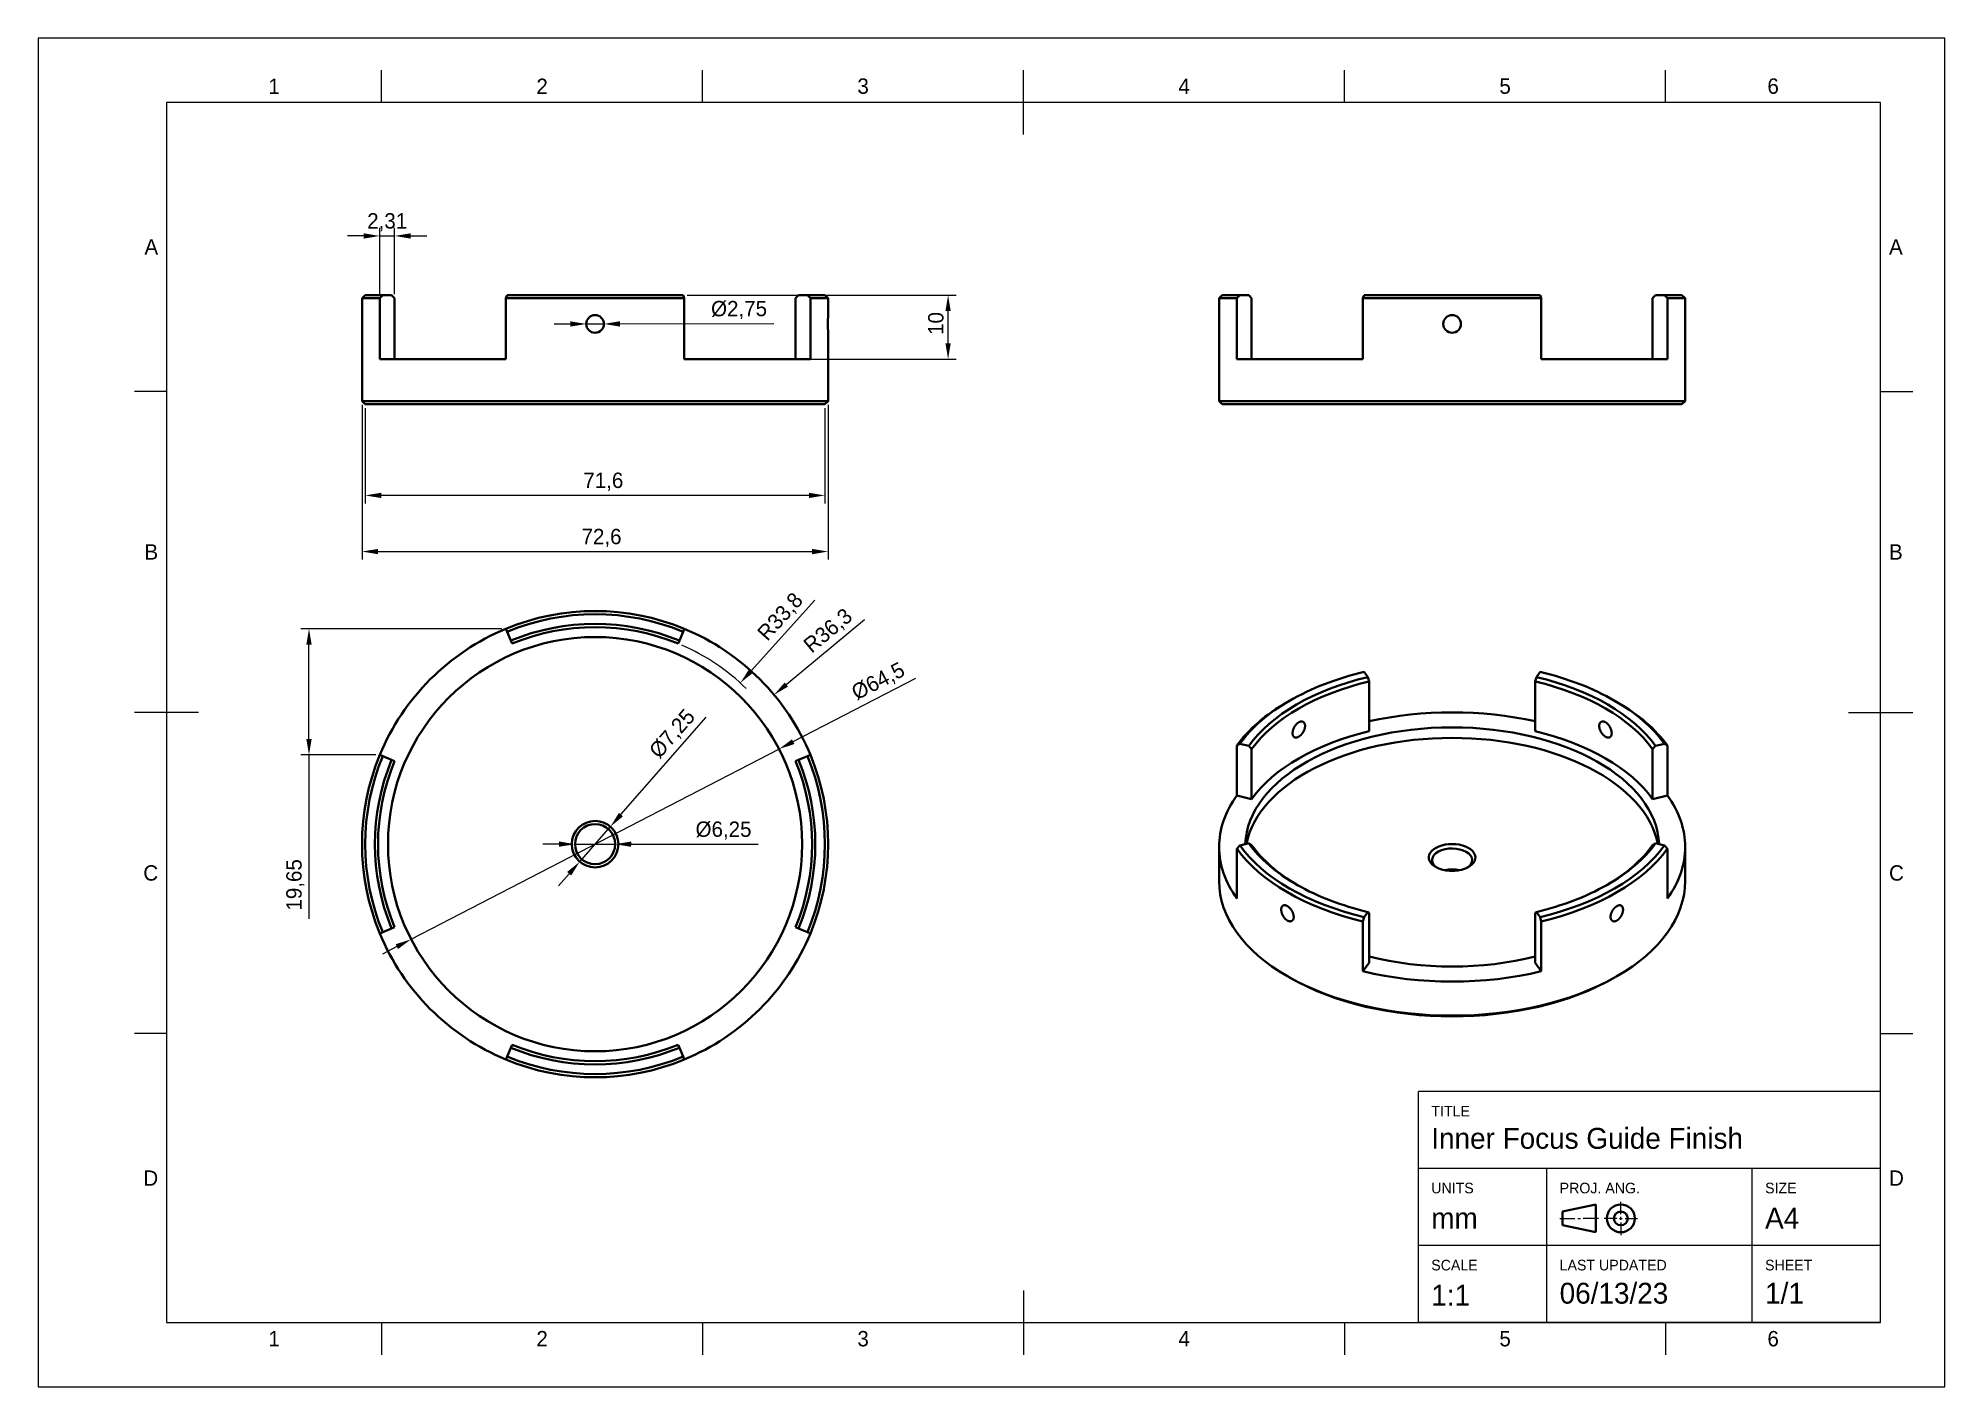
# Paper-space layout 'Sheet' of a CAD drawing. Header units: millimetres. Extents: x 0 to 297, y 0 to 210.
# The model-space entities are those that its viewports show. They can reach past a viewport. Long polylines and large blocks are cut down to what shows.
import ezdxf

# ---------------------------------------------------------------- set-up
doc = ezdxf.new("R2010")
doc.units = ezdxf.units.MM
for name, color, linetype in [('Annotations', 7, 'Continuous'), ('Border', 7, 'Continuous'), ('Geometries', 7, 'Continuous')]:
    doc.layers.add(name, color=color, linetype=linetype)
doc.styles.add('Shapr0', font='txt', dxfattribs={"height": 2.3925})
doc.styles.add('Shapr1', font='txt', dxfattribs={"height": 2.3925})
doc.styles.add('Shapr2', font='txt', dxfattribs={"height": 2.3925})
doc.styles.add('Shapr4', font='txt', dxfattribs={"height": 2.3925})
doc.dimstyles.new('ISO-25', dxfattribs={"dimtxt": 2.5, "dimasz": 2.5, "dimexe": 1.25, "dimexo": 0.625, "dimtad": 1, "dimtxsty": 'Standard', "dimcen": 2.5, "dimadec": 0, "dimazin": 0, "dimtfac": 1, "dimtmove": 0, "dimatfit": 3, "dimfxl": 1, "dimarcsym": 0})

psp = doc.layouts.new('Sheet')

msp = doc.modelspace()

# ---------------------------------------------------------------- texts
at = {"layer": 'Border', "linetype": 'Continuous', "lineweight": 15, "char_height": 2.393, "width": 2.3925, "style": 'Shapr0'}
for s, insert, attachment_point in [('1', (36.75, 201.304), 8), ('2', (78.5, 201.304), 8), ('3', (128.5, 201.304), 8), ('4', (178.5, 201.304), 8), ('5', (228.5, 201.304), 8), ('6', (270.25, 201.304), 8), ('A', (18.696, 177.5), 6), ('A', (288.304, 177.5), 4), ('B', (18.696, 130), 6), ('B', (288.304, 130), 4), ('C', (18.696, 80), 6), ('C', (288.304, 80), 4), ('D', (18.696, 32.5), 6), ('D', (288.304, 32.5), 4), ('1', (36.75, 8.696), 2), ('2', (78.5, 8.696), 2), ('3', (128.5, 8.696), 2), ('4', (178.5, 8.696), 2), ('5', (228.5, 8.696), 2), ('6', (270.25, 8.696), 2)]:
    msp.add_mtext(s, dxfattribs=dict(at, insert=insert, attachment_point=attachment_point))
at = {"layer": 'Border', "linetype": 'Continuous', "lineweight": 15, "attachment_point": 1, "style": 'Shapr1'}
for s, insert, char_height in [('TITLE', (217, 43.75), 1.65), ('Inner Focus Guide Finish', (217, 40.32), 3.25), ('UNITS', (217, 31.783), 1.65), ('PROJ. ANG.', (237, 31.783), 1.65), ('SIZE', (269, 31.783), 1.65), ('mm', (217, 27.9), 3.25), ('A4', (269, 27.9), 3.25), ('SCALE', (217, 19.783), 1.65), ('LAST UPDATED', (237, 19.783), 1.65), ('SHEET', (269, 19.783), 1.65), ('1:1', (217, 15.9), 3.25), ('06/13/23', (237, 16.204), 3.25), ('1/1', (269, 16.204), 3.25)]:
    msp.add_mtext(s, dxfattribs=dict(at, insert=insert, char_height=char_height))

# ---------------------------------------------------------------- blocks, each defined once
blk = doc.blocks.new('*D2')
at = {"layer": 'Annotations', "color": 0, "linetype": 'Continuous', "lineweight": 15}
for p, q in [((90.78, 89.11), (104.06, 104.28)), ((84.36, 81.77), (89.14, 87.23)), ((82.72, 79.89), (81.07, 78.01))]:
    blk.add_line(p, q, dxfattribs=at)
at = {"layer": 'Annotations', "color": 0}
for points in [[(90.47, 89.38), (91.1, 88.83), (89.14, 87.23)], [(83.03, 79.62), (82.4, 80.17), (84.36, 81.77)]]:
    blk.add_solid(points, dxfattribs=at)
at = {"layer": 'Defpoints', "color": 0}
for p in [(89.14, 87.23), (84.36, 81.77)]:
    blk.add_point(p, dxfattribs=at)
at = {"layer": 'Annotations', "color": 0, "lineweight": 15, "insert": (98.89, 101.59), "char_height": 2.3925, "attachment_point": 5, "rotation": 48.8048, "style": 'Shapr4'}
blk.add_mtext('\\A1;%%c7,25', dxfattribs=at)
blk = doc.blocks.new('*D3')
at = {"layer": 'Annotations', "color": 0, "linetype": 'Continuous', "lineweight": 15}
for p, q in [((81.13, 84.5), (78.63, 84.51)), ((83.63, 84.5), (89.87, 84.5)), ((92.37, 84.5), (112.18, 84.48))]:
    blk.add_line(p, q, dxfattribs=at)
at = {"layer": 'Annotations', "color": 0}
for points in [[(81.12, 84.09), (81.13, 84.92), (83.63, 84.5)], [(92.38, 84.91), (92.37, 84.08), (89.87, 84.5)]]:
    blk.add_solid(points, dxfattribs=at)
at = {"layer": 'Defpoints', "color": 0}
for p in [(83.63, 84.5), (89.87, 84.5)]:
    blk.add_point(p, dxfattribs=at)
at = {"layer": 'Annotations', "color": 0, "lineweight": 15, "insert": (106.76, 86.61), "char_height": 2.3925, "attachment_point": 5, "rotation": 359.9583, "style": 'Shapr4'}
blk.add_mtext('\\A1;%%c6,25', dxfattribs=at)
blk = doc.blocks.new('*D4')
at = {"layer": 'Annotations', "color": 0, "linetype": 'Continuous', "lineweight": 15}
for p, q in [((117.62, 100.46), (136.72, 110.34)), ((58.1, 69.69), (115.4, 99.31)), ((55.88, 68.54), (53.66, 67.39))]:
    blk.add_line(p, q, dxfattribs=at)
at = {"layer": 'Annotations', "color": 0}
for points in [[(117.43, 100.83), (117.81, 100.09), (115.4, 99.31)], [(56.07, 68.17), (55.69, 68.91), (58.1, 69.69)]]:
    blk.add_solid(points, dxfattribs=at)
at = {"layer": 'Defpoints', "color": 0}
for p in [(115.4, 99.31), (58.1, 69.69)]:
    blk.add_point(p, dxfattribs=at)
at = {"layer": 'Annotations', "color": 0, "lineweight": 15, "insert": (130.92, 109.74), "char_height": 2.3925, "attachment_point": 5, "rotation": 27.3463, "style": 'Shapr4'}
blk.add_mtext('\\A1;%%c64,5', dxfattribs=at)
blk = doc.blocks.new('*D5')
at = {"layer": 'Annotations', "color": 0, "linetype": 'Continuous', "lineweight": 15}
for p, q in [((50.45, 152.88), (50.45, 128.81)), ((123.05, 152.88), (123.05, 128.81)), ((52.95, 130.06), (120.55, 130.06))]:
    blk.add_line(p, q, dxfattribs=at)
at = {"layer": 'Annotations', "color": 0}
for points in [[(52.95, 130.47), (52.95, 129.64), (50.45, 130.06)], [(120.55, 129.64), (120.55, 130.47), (123.05, 130.06)]]:
    blk.add_solid(points, dxfattribs=at)
at = {"layer": 'Defpoints', "color": 0}
for p in [(50.45, 153.5), (123.05, 153.5), (123.05, 130.06)]:
    blk.add_point(p, dxfattribs=at)
at = {"layer": 'Annotations', "color": 0, "lineweight": 15, "insert": (87.76, 132.18), "char_height": 2.393, "attachment_point": 5, "style": 'Shapr2'}
blk.add_mtext('\\A1;72,6', dxfattribs=at)
blk = doc.blocks.new('*D6')
at = {"layer": 'Annotations', "color": 0, "linetype": 'Continuous', "lineweight": 15}
for p, q in [((50.95, 152.38), (50.95, 137.55)), ((122.55, 152.38), (122.55, 137.55)), ((120.05, 138.8), (53.45, 138.8))]:
    blk.add_line(p, q, dxfattribs=at)
at = {"layer": 'Annotations', "color": 0}
for points in [[(53.45, 139.22), (53.45, 138.39), (50.95, 138.8)], [(120.05, 138.39), (120.05, 139.22), (122.55, 138.8)]]:
    blk.add_solid(points, dxfattribs=at)
at = {"layer": 'Defpoints', "color": 0}
for p in [(50.95, 153), (122.55, 153), (50.95, 138.8)]:
    blk.add_point(p, dxfattribs=at)
at = {"layer": 'Annotations', "color": 0, "lineweight": 15, "insert": (88.04, 140.93), "char_height": 2.393, "attachment_point": 5, "style": 'Shapr2'}
blk.add_mtext('\\A1;71,6', dxfattribs=at)
blk = doc.blocks.new('*D7')
at = {"layer": 'Annotations', "color": 0, "linetype": 'Continuous', "lineweight": 15}
for p, q in [((101.08, 170), (142.99, 170)), ((141.74, 162.5), (141.74, 167.5)), ((101.27, 160), (142.99, 160))]:
    blk.add_line(p, q, dxfattribs=at)
at = {"layer": 'Annotations', "color": 0}
for points in [[(142.15, 167.5), (141.32, 167.5), (141.74, 170)], [(141.32, 162.5), (142.15, 162.5), (141.74, 160)]]:
    blk.add_solid(points, dxfattribs=at)
at = {"layer": 'Defpoints', "color": 0}
for p in [(100.45, 170), (141.74, 170), (100.64, 160)]:
    blk.add_point(p, dxfattribs=at)
at = {"layer": 'Annotations', "color": 0, "lineweight": 15, "insert": (139.84, 165.57), "char_height": 2.393, "attachment_point": 5, "rotation": 90, "style": 'Shapr2'}
blk.add_mtext('\\A1;10', dxfattribs=at)
blk = doc.blocks.new('*D8')
at = {"layer": 'Annotations', "color": 0, "linetype": 'Continuous', "lineweight": 15}
for p, q in [((82.88, 165.49), (80.38, 165.49)), ((85.38, 165.5), (88.12, 165.5)), ((90.62, 165.51), (114.62, 165.56))]:
    blk.add_line(p, q, dxfattribs=at)
at = {"layer": 'Annotations', "color": 0}
for points in [[(82.88, 165.08), (82.87, 165.91), (85.38, 165.5)], [(90.62, 165.92), (90.63, 165.09), (88.12, 165.5)]]:
    blk.add_solid(points, dxfattribs=at)
at = {"layer": 'Defpoints', "color": 0}
for p in [(85.38, 165.5), (88.12, 165.5)]:
    blk.add_point(p, dxfattribs=at)
at = {"layer": 'Annotations', "color": 0, "lineweight": 15, "insert": (109.18, 167.67), "char_height": 2.3925, "attachment_point": 5, "rotation": 0.119, "style": 'Shapr2'}
blk.add_mtext('\\A1;%%c2,75', dxfattribs=at)
blk = doc.blocks.new('*D9')
at = {"layer": 'Annotations', "color": 0, "linetype": 'Continuous', "lineweight": 15}
for p, q in [((50.71, 179.2), (48.21, 179.2)), ((53.21, 170.12), (53.21, 180.45)), ((53.21, 179.2), (55.52, 179.2)), ((55.52, 170.12), (55.52, 180.45)), ((58.02, 179.2), (60.52, 179.2))]:
    blk.add_line(p, q, dxfattribs=at)
at = {"layer": 'Annotations', "color": 0}
for points in [[(50.71, 178.79), (50.71, 179.62), (53.21, 179.2)], [(58.02, 179.62), (58.02, 178.79), (55.52, 179.2)]]:
    blk.add_solid(points, dxfattribs=at)
at = {"layer": 'Defpoints', "color": 0}
for p in [(55.52, 179.2), (53.21, 169.5), (55.52, 169.5)]:
    blk.add_point(p, dxfattribs=at)
at = {"layer": 'Annotations', "color": 0, "lineweight": 15, "insert": (54.37, 181.33), "char_height": 2.393, "attachment_point": 5, "style": 'Shapr2'}
blk.add_mtext('\\A1;2,31', dxfattribs=at)
blk = doc.blocks.new('*D10')
at = {"layer": 'Annotations', "color": 0, "linetype": 'Continuous', "lineweight": 15}
blk.add_line((111.05, 111.47), (120.97, 122.48), dxfattribs=at)
at = {"layer": 'Annotations', "color": 0, "lineweight": 15}
blk.add_arc((86.75, 84.5), 33.8, 45.8582, 66.4405, dxfattribs=at)
at = {"layer": 'Annotations', "color": 0}
blk.add_solid([(110.74, 111.75), (111.36, 111.19), (109.38, 109.61)], dxfattribs=at)
at = {"layer": 'Defpoints', "color": 0}
for p in [(109.38, 109.61), (86.75, 84.5)]:
    blk.add_point(p, dxfattribs=at)
at = {"layer": 'Annotations', "color": 0, "lineweight": 15, "insert": (115.72, 119.82), "char_height": 2.393, "attachment_point": 5, "rotation": 47.9772, "style": 'Shapr4'}
blk.add_mtext('\\A1;R33,8', dxfattribs=at)
blk = doc.blocks.new('*D11')
at = {"layer": 'Annotations', "color": 0, "linetype": 'Continuous', "lineweight": 15}
blk.add_line((116.54, 109.35), (128.71, 119.5), dxfattribs=at)
at = {"layer": 'Annotations', "color": 0}
blk.add_solid([(116.28, 109.67), (116.81, 109.03), (114.62, 107.75)], dxfattribs=at)
at = {"layer": 'Defpoints', "color": 0}
for p in [(114.62, 107.75), (86.75, 84.5)]:
    blk.add_point(p, dxfattribs=at)
at = {"layer": 'Annotations', "color": 0, "lineweight": 15, "insert": (123.14, 117.62), "char_height": 2.393, "attachment_point": 5, "rotation": 39.8346, "style": 'Shapr4'}
blk.add_mtext('\\A1;R36,3', dxfattribs=at)
blk = doc.blocks.new('*D12')
at = {"layer": 'Annotations', "color": 0, "linetype": 'Continuous', "lineweight": 15}
for p, q in [((72.23, 118.04), (40.94, 118.04)), ((42.19, 100.89), (42.19, 115.54)), ((52.59, 98.39), (40.94, 98.39)), ((42.19, 98.39), (42.19, 72.85))]:
    blk.add_line(p, q, dxfattribs=at)
at = {"layer": 'Annotations', "color": 0}
for points in [[(42.61, 115.54), (41.77, 115.54), (42.19, 118.04)], [(41.77, 100.89), (42.61, 100.89), (42.19, 98.39)]]:
    blk.add_solid(points, dxfattribs=at)
at = {"layer": 'Defpoints', "color": 0}
for p in [(42.19, 118.04), (72.86, 118.04), (53.21, 98.39)]:
    blk.add_point(p, dxfattribs=at)
at = {"layer": 'Annotations', "color": 0, "lineweight": 15, "insert": (40.07, 78.16), "char_height": 2.393, "attachment_point": 5, "rotation": 90, "style": 'Shapr4'}
blk.add_mtext('\\A1;19,65', dxfattribs=at)
blk = doc.blocks.new('*U13')
at = {"layer": 'Border', "linetype": 'Continuous', "lineweight": 15}
for p, q in [((287, 46), (215, 46)), ((215, 10), (215, 46)), ((287, 10), (287, 46)), ((287, 34), (215, 34)), ((235, 10), (235, 34)), ((267, 10), (267, 34)), ((246.53, 26.88), (246.53, 28.83)), ((237, 26.23), (239.38, 26.23)), ((239.82, 26.23), (240.25, 26.23)), ((243.07, 26.23), (240.68, 26.23)), ((245.88, 26.23), (243.93, 26.23)), ((246.32, 26.23), (246.75, 26.23)), ((246.53, 26.02), (246.53, 26.45)), ((246.53, 25.58), (246.53, 23.63)), ((247.18, 26.23), (249.13, 26.23)), ((287, 22), (215, 22)), ((287, 10), (215, 10))]:
    blk.add_line(p, q, dxfattribs=at)
at = {"layer": 'Border', "linetype": 'Continuous', "lineweight": 40}
for p, q in [((237.43, 27.32), (242.63, 28.4)), ((237.43, 27.32), (237.43, 25.15)), ((242.63, 28.4), (242.63, 24.07)), ((237.43, 25.15), (242.63, 24.07))]:
    blk.add_line(p, q, dxfattribs=at)
for radius in [2.17, 1.08]:
    blk.add_circle((246.53, 26.23), radius, dxfattribs=at)

# ---------------------------------------------------------------- dimensions: what is measured, and where the dimension line sits
at = {"layer": 'Annotations', "linetype": 'Continuous', "lineweight": 15}
for base, p1, p2, angle, override, picture, middle in [((55.523, 179.205), (53.213, 169.5), (55.523, 169.5), 180, {"dimscale": 1, "dimgap": 0.7, "dimdec": 2, "dimlfac": 1, "dimrnd": 0.01, "dimzin": 8, "dimdsep": 44, "dimtxsty": 'Shapr2', "dimse1": 0, "dimse2": 0, "dimadec": 2, "dimtol": 0, "dimlim": 0, "dimtp": 0, "dimtm": 0, "dimtfac": 0.6, "dimtdec": 8, "dimfrac": 2, "dimtolj": 1, "dimlwd": 15, "dimlwe": 15}, '*D9', (54.368, 179.205)), ((141.737, 170), (100.641, 160), (100.45, 170), 90, {"dimscale": 1, "dimgap": 0.7, "dimdec": 2, "dimlfac": 1, "dimrnd": 0.01, "dimzin": 8, "dimdsep": 44, "dimtxsty": 'Shapr2', "dimse1": 0, "dimse2": 0, "dimadec": 2, "dimtol": 0, "dimlim": 0, "dimtp": 0, "dimtm": 0, "dimtfac": 0.6, "dimtdec": 8, "dimfrac": 2, "dimtolj": 1, "dimlwd": 15, "dimlwe": 15}, '*D7', (141.737, 165.574)), ((42.191, 118.037), (53.213, 98.391), (72.859, 118.037), 90, {"dimscale": 1, "dimgap": 0.7, "dimdec": 2, "dimlfac": 1, "dimrnd": 0.01, "dimzin": 8, "dimdsep": 44, "dimtxsty": 'Shapr4', "dimse1": 0, "dimse2": 0, "dimadec": 2, "dimtol": 0, "dimlim": 0, "dimtp": 0, "dimtm": 0, "dimtfac": 0.6, "dimtdec": 8, "dimfrac": 2, "dimtolj": 1, "dimlwd": 15, "dimlwe": 15}, '*D12', (42.191, 78.16))]:
    dim = msp.add_linear_dim(base=base, p1=p1, p2=p2, angle=angle, dimstyle='ISO-25', override=override, dxfattribs=at)
    dim.commit()
    dim.dimension.update_dxf_attribs({"geometry": picture, "text_midpoint": middle, "dimtype": 160})
for p1, p2, override, picture, middle in [((85.375, 165.497), (88.125, 165.503), {"dimscale": 1, "dimgap": 0.7, "dimdec": 2, "dimlfac": 1, "dimrnd": 0.01, "dimzin": 8, "dimdsep": 44, "dimtxsty": 'Shapr2', "dimcen": 2.5, "dimadec": 2, "dimtol": 0, "dimlim": 0, "dimtp": 0, "dimtm": 0, "dimtfac": 0.6, "dimtdec": 8, "dimtofl": 1, "dimfrac": 2, "dimtolj": 1, "dimlwd": 15, "dimlwe": 15}, '*D8', (109.187, 165.547)), ((58.104, 69.685), (115.396, 99.315), {"dimscale": 1, "dimgap": 0.7, "dimdec": 2, "dimlfac": 1, "dimrnd": 0.01, "dimzin": 8, "dimdsep": 44, "dimtxsty": 'Shapr4', "dimcen": 2.5, "dimadec": 2, "dimtol": 0, "dimlim": 0, "dimtp": 0, "dimtm": 0, "dimtfac": 0.6, "dimtdec": 8, "dimtofl": 1, "dimfrac": 2, "dimtolj": 1, "dimlwd": 15, "dimlwe": 15}, '*D4', (131.899, 107.849)), ((84.362, 81.772), (89.138, 87.228), {"dimscale": 1, "dimgap": 0.7, "dimdec": 2, "dimlfac": 1, "dimrnd": 0.01, "dimzin": 8, "dimdsep": 44, "dimtxsty": 'Shapr4', "dimcen": 2.5, "dimadec": 2, "dimtol": 0, "dimlim": 0, "dimtp": 0, "dimtm": 0, "dimtfac": 0.6, "dimtdec": 8, "dimtofl": 1, "dimfrac": 2, "dimtolj": 1, "dimlwd": 15, "dimlwe": 15}, '*D2', (100.485, 100.192)), ((83.625, 84.502), (89.875, 84.498), {"dimscale": 1, "dimgap": 0.7, "dimdec": 2, "dimlfac": 1, "dimrnd": 0.01, "dimzin": 8, "dimdsep": 44, "dimtxsty": 'Shapr4', "dimcen": 2.5, "dimadec": 2, "dimtol": 0, "dimlim": 0, "dimtp": 0, "dimtm": 0, "dimtfac": 0.6, "dimtdec": 8, "dimtofl": 1, "dimfrac": 2, "dimtolj": 1, "dimlwd": 15, "dimlwe": 15}, '*D3', (106.756, 84.485))]:
    dim = msp.add_diameter_dim_2p(p1=p1, p2=p2, dimstyle='ISO-25', override=override, dxfattribs=at)
    dim.commit()
    dim.dimension.update_dxf_attribs({"geometry": picture, "text_midpoint": middle, "dimtype": 163})
for base, p1, p2, picture, middle in [((123.05, 130.055), (50.45, 153.5), (123.05, 153.5), '*D5', (87.756, 130.055)), ((50.95, 138.804), (122.55, 153), (50.95, 153), '*D6', (88.038, 138.804))]:
    dim = msp.add_linear_dim(base=base, p1=p1, p2=p2, dimstyle='ISO-25', override={"dimscale": 1, "dimgap": 0.7, "dimdec": 2, "dimlfac": 1, "dimrnd": 0.01, "dimzin": 8, "dimdsep": 44, "dimtxsty": 'Shapr2', "dimse1": 0, "dimse2": 0, "dimadec": 2, "dimtol": 0, "dimlim": 0, "dimtp": 0, "dimtm": 0, "dimtfac": 0.6, "dimtdec": 8, "dimfrac": 2, "dimtolj": 1, "dimlwd": 15, "dimlwe": 15}, dxfattribs=at)
    dim.commit()
    dim.dimension.update_dxf_attribs({"geometry": picture, "text_midpoint": middle, "dimtype": 160})
for mpoint, picture, middle in [((109.377, 109.609), '*D10', (117.298, 118.4)), ((114.625, 107.753), '*D11', (124.5, 115.991))]:
    dim = msp.add_radius_dim(center=(86.75, 84.5), mpoint=mpoint, dimstyle='ISO-25', override={"dimscale": 1, "dimgap": 0.7, "dimdec": 2, "dimlfac": 1, "dimrnd": 0.01, "dimzin": 8, "dimdsep": 44, "dimtxsty": 'Shapr4', "dimcen": 0, "dimadec": 2, "dimtol": 0, "dimlim": 0, "dimtp": 0, "dimtm": 0, "dimtfac": 0.6, "dimtdec": 8, "dimtofl": 0, "dimfrac": 2, "dimtolj": 1, "dimlwd": 15, "dimlwe": 15}, dxfattribs=at)
    dim.commit()
    dim.dimension.update_dxf_attribs({"geometry": picture, "text_midpoint": middle, "dimtype": 164})

# ---------------------------------------------------------------- linework, layer by layer
at = {"layer": 'Border', "linetype": 'Continuous', "lineweight": 15}
for p, q in [((53.5, 200), (53.5, 205)), ((103.5, 200), (103.5, 205)), ((153.5, 195), (153.5, 205)), ((203.5, 200), (203.5, 205)), ((253.5, 200), (253.5, 205)), ((287, 200), (20, 200)), ((20, 200), (20, 10)), ((287, 10), (287, 200)), ((20, 155), (15, 155)), ((287, 155), (292, 155)), ((25, 105), (15, 105)), ((282, 105), (292, 105)), ((20, 55), (15, 55)), ((287, 55), (292, 55)), ((153.5, 15), (153.5, 5)), ((20, 10), (287, 10)), ((53.5, 10), (53.5, 5)), ((103.5, 10), (103.5, 5)), ((203.5, 10), (203.5, 5)), ((253.5, 10), (253.5, 5))]:
    msp.add_line(p, q, dxfattribs=at)
at = {"layer": 'Geometries', "linetype": 'Continuous', "lineweight": 40}
for p, q in [((50.95, 170), (50.45, 169.5)), ((50.45, 169.5), (50.45, 166.875)), ((53.213, 169.5), (50.45, 169.5)), ((50.95, 170), (53.675, 170)), ((53.675, 170), (53.213, 169.5)), ((53.213, 160), (53.213, 169.5)), ((55.061, 170), (53.675, 170)), ((55.523, 169.5), (55.061, 170)), ((55.523, 169.5), (55.523, 160)), ((73.05, 170), (72.859, 169.5)), ((72.859, 160), (72.859, 169.5)), ((100.641, 169.5), (72.859, 169.5)), ((73.05, 170), (100.45, 170)), ((100.45, 170), (100.641, 169.5)), ((100.641, 160), (100.641, 169.5)), ((117.977, 169.5), (118.439, 170)), ((117.977, 169.5), (117.977, 160)), ((118.439, 170), (119.825, 170)), ((119.825, 170), (120.287, 169.5)), ((119.825, 170), (122.55, 170)), ((120.287, 160), (120.287, 169.5)), ((123.05, 169.5), (120.287, 169.5)), ((123.05, 169.5), (122.55, 170)), ((123.05, 169.5), (123.05, 166.875)), ((184.45, 170), (183.95, 169.5)), ((183.95, 169.5), (183.95, 166.875)), ((186.713, 169.5), (183.95, 169.5)), ((184.45, 170), (187.175, 170)), ((187.175, 170), (186.713, 169.5)), ((186.713, 160), (186.713, 169.5)), ((188.561, 170), (187.175, 170)), ((189.023, 169.5), (188.561, 170)), ((189.023, 169.5), (189.023, 160)), ((206.55, 170), (206.359, 169.5)), ((206.359, 160), (206.359, 169.5)), ((234.141, 169.5), (206.359, 169.5)), ((206.55, 170), (233.95, 170)), ((233.95, 170), (234.141, 169.5)), ((234.141, 160), (234.141, 169.5)), ((251.477, 169.5), (251.939, 170)), ((251.477, 169.5), (251.477, 160)), ((251.939, 170), (253.325, 170)), ((253.325, 170), (253.787, 169.5)), ((253.325, 170), (256.05, 170)), ((253.787, 160), (253.787, 169.5)), ((256.55, 169.5), (253.787, 169.5)), ((256.55, 169.5), (256.05, 170)), ((256.55, 169.5), (256.55, 166.875)), ((50.45, 164.125), (50.45, 153.5)), ((50.476, 165.503), (50.476, 165.5)), ((50.476, 165.5), (50.476, 165.488)), ((123.05, 164.125), (123.05, 153.5)), ((183.95, 164.125), (183.95, 153.5)), ((256.55, 164.125), (256.55, 153.5)), ((53.213, 160), (55.523, 160)), ((55.523, 160), (72.859, 160)), ((100.641, 160), (117.977, 160)), ((117.977, 160), (120.287, 160)), ((186.713, 160), (189.023, 160)), ((189.023, 160), (206.359, 160)), ((234.141, 160), (251.477, 160)), ((251.477, 160), (253.787, 160)), ((50.45, 153.5), (50.95, 153)), ((50.45, 153.5), (123.05, 153.5)), ((122.55, 153), (50.95, 153)), ((123.05, 153.5), (122.55, 153)), ((183.95, 153.5), (184.45, 153)), ((183.95, 153.5), (256.55, 153.5)), ((256.05, 153), (184.45, 153)), ((256.55, 153.5), (256.05, 153)), ((73.05, 117.575), (72.859, 118.037)), ((73.624, 116.189), (73.05, 117.575)), ((73.815, 115.727), (73.624, 116.189)), ((99.685, 115.727), (99.876, 116.189)), ((99.876, 116.189), (100.45, 117.575)), ((100.45, 117.575), (100.641, 118.037)), ((207.124, 110.523), (206.55, 111.323)), ((207.315, 109.848), (207.124, 110.523)), ((233.185, 109.848), (233.376, 110.523)), ((233.376, 110.523), (233.95, 111.323)), ((207.315, 109.848), (207.315, 103.644)), ((233.185, 109.848), (233.185, 103.644)), ((194.936, 106.842), (194.582, 106.638)), ((245.918, 106.638), (245.564, 106.842)), ((207.315, 103.644), (207.315, 102.091)), ((233.185, 103.644), (233.185, 102.091)), ((53.675, 98.2), (53.213, 98.391)), ((55.061, 97.626), (53.675, 98.2)), ((118.439, 97.626), (119.825, 98.2)), ((119.825, 98.2), (120.287, 98.391)), ((187.175, 100.137), (186.713, 99.839)), ((186.713, 92.082), (186.713, 99.839)), ((188.561, 99.805), (187.175, 100.137)), ((189.023, 99.286), (188.561, 99.805)), ((189.023, 99.286), (189.023, 91.53)), ((251.477, 99.286), (251.939, 99.805)), ((251.477, 99.286), (251.477, 91.53)), ((251.939, 99.805), (253.325, 100.137)), ((253.325, 100.137), (253.787, 99.839)), ((253.787, 92.082), (253.787, 99.839)), ((55.523, 97.435), (55.061, 97.626)), ((117.977, 97.435), (118.439, 97.626)), ((189.023, 91.53), (186.713, 92.082)), ((251.477, 91.53), (253.787, 92.082)), ((183.95, 84.062), (183.95, 78.755)), ((187.175, 84.317), (186.713, 83.798)), ((186.713, 76.042), (186.713, 83.798)), ((188.01, 84.517), (187.175, 84.317)), ((188.213, 84.565), (188.01, 84.517)), ((188.561, 84.649), (188.213, 84.565)), ((189.023, 84.351), (188.561, 84.649)), ((251.477, 84.351), (251.939, 84.649)), ((251.939, 84.649), (252.287, 84.565)), ((252.287, 84.565), (252.49, 84.517)), ((252.49, 84.517), (253.325, 84.317)), ((253.325, 84.317), (253.787, 83.798)), ((253.787, 76.042), (253.787, 83.798)), ((256.55, 84.062), (256.55, 78.755)), ((55.061, 71.374), (53.675, 70.8)), ((55.523, 71.565), (55.061, 71.374)), ((117.977, 71.565), (118.439, 71.374)), ((118.439, 71.374), (119.825, 70.8)), ((206.55, 73.131), (206.359, 72.456)), ((206.359, 64.699), (206.359, 72.456)), ((207.124, 73.931), (206.55, 73.131)), ((207.315, 73.79), (207.124, 73.931)), ((207.315, 73.79), (207.315, 67.006)), ((233.185, 73.79), (233.376, 73.931)), ((233.185, 73.79), (233.185, 67.006)), ((233.376, 73.931), (233.95, 73.131)), ((233.95, 73.131), (234.141, 72.456)), ((234.141, 64.699), (234.141, 72.456)), ((53.675, 70.8), (53.213, 70.609)), ((119.825, 70.8), (120.287, 70.609)), ((207.315, 66.033), (206.359, 64.699)), ((207.315, 67.006), (207.315, 66.033)), ((233.185, 67.006), (233.185, 66.033)), ((233.185, 66.033), (234.141, 64.699)), ((194.582, 63.935), (194.936, 63.731)), ((245.918, 63.935), (245.564, 63.731)), ((73.05, 51.425), (72.859, 50.963)), ((73.624, 52.811), (73.05, 51.425)), ((73.815, 53.273), (73.624, 52.811)), ((99.685, 53.273), (99.876, 52.811)), ((99.876, 52.811), (100.45, 51.425)), ((100.45, 51.425), (100.641, 50.963))]:
    msp.add_line(p, q, dxfattribs=at)
at = {"layer": 'Geometries', "linetype": 'Continuous', "lineweight": 40, "flags": 128}
for points in [[(195.672, 101.155), (195.67, 101.156), (195.654, 101.166), (195.639, 101.176), (195.625, 101.187), (195.611, 101.198), (195.597, 101.21), (195.584, 101.222), (195.572, 101.234), (195.56, 101.247), (195.549, 101.261), (195.538, 101.275), (195.527, 101.289), (195.517, 101.304), (195.507, 101.32), (195.497, 101.336), (195.488, 101.353), (195.479, 101.371), (195.47, 101.389), (195.462, 101.409), (195.454, 101.428), (195.447, 101.448), (195.441, 101.468), (195.435, 101.488), (195.429, 101.508), (195.424, 101.529), (195.419, 101.55), (195.415, 101.572), (195.411, 101.594), (195.408, 101.616), (195.405, 101.639), (195.403, 101.662), (195.401, 101.687), (195.399, 101.712), (195.398, 101.738), (195.397, 101.763), (195.397, 101.789), (195.398, 101.814), (195.399, 101.84), (195.4, 101.865), (195.402, 101.891), (195.404, 101.917), (195.407, 101.944), (195.41, 101.97), (195.413, 101.997), (195.417, 102.024), (195.422, 102.051), (195.427, 102.079), (195.433, 102.108), (195.439, 102.137), (195.446, 102.166), (195.453, 102.195), (195.46, 102.223), (195.468, 102.25), (195.476, 102.278), (195.484, 102.306), (195.493, 102.334), (195.503, 102.362), (195.512, 102.39), (195.523, 102.418), (195.533, 102.446), (195.544, 102.474), (195.556, 102.503), (195.568, 102.532), (195.581, 102.561), (195.594, 102.59), (195.608, 102.619), (195.621, 102.646), (195.635, 102.673), (195.649, 102.7), (195.663, 102.727), (195.678, 102.753), (195.693, 102.78), (195.709, 102.806), (195.724, 102.832), (195.74, 102.858), (195.757, 102.883), (195.774, 102.91), (195.792, 102.936), (195.81, 102.962), (195.828, 102.987), (195.847, 103.012), (195.865, 103.036), (195.884, 103.059), (195.902, 103.082), (195.921, 103.105), (195.94, 103.127), (195.959, 103.149), (195.979, 103.17), (195.998, 103.191), (196.018, 103.212), (196.038, 103.232), (196.059, 103.252), (196.081, 103.273), (196.102, 103.292), (196.124, 103.311), (196.146, 103.33), (196.166, 103.347), (196.186, 103.363), (196.206, 103.378), (196.226, 103.393), (196.246, 103.408), (196.267, 103.422), (196.288, 103.436), (196.308, 103.449), (196.329, 103.462), (196.35, 103.474)], [(197.047, 103.537), (197.062, 103.527), (197.077, 103.518), (197.092, 103.507), (197.107, 103.496), (197.121, 103.484), (197.135, 103.472), (197.149, 103.458), (197.163, 103.444), (197.176, 103.43), (197.188, 103.415), (197.2, 103.4), (197.211, 103.384), (197.222, 103.368), (197.232, 103.352), (197.242, 103.335), (197.251, 103.317), (197.26, 103.3), (197.269, 103.281), (197.277, 103.262), (197.285, 103.243), (197.292, 103.222), (197.299, 103.201), (197.306, 103.18), (197.312, 103.158), (197.317, 103.135), (197.322, 103.113), (197.326, 103.091), (197.33, 103.069), (197.333, 103.046), (197.336, 103.023), (197.338, 102.999), (197.34, 102.975), (197.341, 102.951), (197.342, 102.927), (197.342, 102.902), (197.342, 102.876), (197.341, 102.849), (197.339, 102.823), (197.338, 102.795), (197.335, 102.768), (197.332, 102.742), (197.329, 102.716), (197.325, 102.689), (197.321, 102.663), (197.316, 102.636), (197.311, 102.609), (197.305, 102.582), (197.299, 102.555), (197.292, 102.528), (197.285, 102.5), (197.277, 102.472), (197.269, 102.443), (197.26, 102.414), (197.25, 102.385), (197.24, 102.356), (197.23, 102.328), (197.22, 102.301), (197.209, 102.273), (197.198, 102.246), (197.186, 102.218), (197.174, 102.191), (197.161, 102.164), (197.149, 102.137), (197.135, 102.11), (197.122, 102.083), (197.107, 102.055), (197.092, 102.027), (197.076, 101.999), (197.06, 101.971), (197.044, 101.944), (197.028, 101.918), (197.012, 101.892), (196.995, 101.866), (196.979, 101.841), (196.961, 101.816), (196.944, 101.791), (196.926, 101.767), (196.908, 101.743), (196.89, 101.719), (196.872, 101.695), (196.852, 101.67), (196.832, 101.646), (196.812, 101.623), (196.791, 101.599), (196.771, 101.576), (196.751, 101.555), (196.731, 101.534), (196.711, 101.513), (196.69, 101.493), (196.67, 101.473), (196.649, 101.453), (196.628, 101.434), (196.607, 101.416), (196.586, 101.397), (196.565, 101.38), (196.543, 101.362), (196.52, 101.344), (196.498, 101.327), (196.476, 101.31), (196.453, 101.294), (196.431, 101.28), (196.41, 101.266), (196.388, 101.252), (196.367, 101.239), (196.345, 101.226), (196.324, 101.214), (196.303, 101.203), (196.281, 101.192), (196.26, 101.181), (196.239, 101.172), (196.216, 101.162), (196.194, 101.153), (196.172, 101.144), (196.15, 101.137), (196.128, 101.129), (196.107, 101.123), (196.087, 101.118), (196.067, 101.113), (196.046, 101.108), (196.026, 101.104), (196.006, 101.101), (195.987, 101.098), (195.967, 101.096), (195.948, 101.095), (195.929, 101.094), (195.909, 101.094), (195.889, 101.094), (195.87, 101.096), (195.851, 101.097), (195.832, 101.1), (195.815, 101.103), (195.797, 101.106), (195.78, 101.111), (195.764, 101.115), (195.747, 101.121), (195.731, 101.127), (195.715, 101.133), (195.7, 101.14), (195.684, 101.148), (195.672, 101.155)], [(196.35, 103.474), (196.371, 103.486), (196.393, 103.498), (196.414, 103.509), (196.436, 103.519), (196.457, 103.529), (196.479, 103.538), (196.5, 103.547), (196.521, 103.555), (196.543, 103.562), (196.564, 103.569), (196.586, 103.576), (196.608, 103.582), (196.63, 103.587), (196.652, 103.592), (196.674, 103.595), (196.694, 103.598), (196.714, 103.601), (196.735, 103.603), (196.755, 103.604), (196.774, 103.604), (196.794, 103.604), (196.813, 103.604), (196.833, 103.602), (196.852, 103.6), (196.87, 103.598), (196.89, 103.595), (196.909, 103.59), (196.928, 103.586), (196.946, 103.58), (196.965, 103.574), (196.982, 103.568), (196.998, 103.561), (197.015, 103.554), (197.031, 103.545), (197.047, 103.537), (197.047, 103.537)], [(244.828, 101.155), (244.813, 101.147), (244.798, 101.139), (244.782, 101.132), (244.767, 101.126), (244.75, 101.12), (244.733, 101.114), (244.715, 101.109), (244.697, 101.105), (244.679, 101.102), (244.66, 101.099), (244.642, 101.097), (244.624, 101.095), (244.606, 101.094), (244.587, 101.094), (244.568, 101.094), (244.549, 101.095), (244.53, 101.097), (244.51, 101.099), (244.49, 101.102), (244.47, 101.105), (244.449, 101.109), (244.428, 101.114), (244.406, 101.119), (244.385, 101.125), (244.363, 101.132), (244.342, 101.139), (244.321, 101.147), (244.3, 101.155), (244.279, 101.164), (244.258, 101.173), (244.236, 101.183), (244.215, 101.194), (244.194, 101.205), (244.172, 101.216), (244.151, 101.228), (244.128, 101.242), (244.106, 101.256), (244.083, 101.27), (244.06, 101.285), (244.038, 101.301), (244.016, 101.316), (243.995, 101.332), (243.974, 101.348), (243.952, 101.365), (243.931, 101.383), (243.91, 101.4), (243.889, 101.419), (243.868, 101.437), (243.848, 101.456), (243.827, 101.476), (243.805, 101.497), (243.784, 101.518), (243.763, 101.54), (243.742, 101.563), (243.721, 101.585), (243.702, 101.607), (243.682, 101.63), (243.663, 101.652), (243.644, 101.675), (243.625, 101.699), (243.607, 101.722), (243.589, 101.746), (243.571, 101.771), (243.553, 101.795), (243.536, 101.82), (243.518, 101.846), (243.5, 101.873), (243.483, 101.9), (243.466, 101.927), (243.45, 101.954), (243.434, 101.98), (243.419, 102.007), (243.404, 102.033), (243.39, 102.06), (243.376, 102.087), (243.363, 102.114), (243.349, 102.141), (243.337, 102.168), (243.324, 102.195), (243.312, 102.223), (243.3, 102.252), (243.288, 102.281), (243.277, 102.309), (243.266, 102.338), (243.256, 102.367), (243.247, 102.395), (243.238, 102.422), (243.229, 102.45), (243.221, 102.477), (243.214, 102.505), (243.207, 102.532), (243.2, 102.559), (243.194, 102.587), (243.188, 102.614), (243.183, 102.641), (243.178, 102.669), (243.174, 102.697), (243.17, 102.724), (243.167, 102.752), (243.164, 102.779), (243.162, 102.805), (243.16, 102.831), (243.159, 102.856), (243.158, 102.881), (243.158, 102.906), (243.159, 102.931), (243.159, 102.955), (243.161, 102.979), (243.163, 103.003), (243.165, 103.027), (243.168, 103.051), (243.171, 103.075), (243.175, 103.098), (243.18, 103.122), (243.185, 103.144), (243.19, 103.165), (243.196, 103.186), (243.203, 103.207), (243.209, 103.227), (243.217, 103.246), (243.224, 103.265), (243.232, 103.284), (243.241, 103.302), (243.25, 103.32), (243.26, 103.338), (243.27, 103.355), (243.281, 103.372), (243.292, 103.389), (243.304, 103.405), (243.317, 103.421), (243.329, 103.435), (243.341, 103.448), (243.354, 103.462), (243.368, 103.474), (243.381, 103.486), (243.396, 103.498), (243.41, 103.509), (243.425, 103.519), (243.44, 103.529), (243.453, 103.537)], [(243.453, 103.537), (243.456, 103.538), (243.472, 103.547), (243.489, 103.556), (243.507, 103.563), (243.524, 103.57), (243.542, 103.577), (243.56, 103.582), (243.578, 103.587), (243.596, 103.592), (243.614, 103.595), (243.633, 103.598), (243.651, 103.601), (243.67, 103.603), (243.69, 103.604), (243.709, 103.604), (243.729, 103.604), (243.75, 103.604), (243.771, 103.602), (243.792, 103.6), (243.813, 103.597), (243.835, 103.594), (243.856, 103.59), (243.877, 103.585), (243.897, 103.58), (243.918, 103.575), (243.94, 103.568), (243.961, 103.561), (243.982, 103.554), (244.003, 103.546), (244.025, 103.537), (244.046, 103.527), (244.069, 103.517), (244.092, 103.506), (244.114, 103.494), (244.137, 103.482), (244.159, 103.469), (244.181, 103.456), (244.202, 103.442), (244.224, 103.428), (244.245, 103.414), (244.266, 103.399), (244.287, 103.383), (244.309, 103.367), (244.33, 103.35), (244.35, 103.333), (244.371, 103.316), (244.393, 103.297), (244.415, 103.277), (244.436, 103.257), (244.457, 103.236), (244.478, 103.215), (244.498, 103.195), (244.518, 103.174), (244.537, 103.153), (244.556, 103.131), (244.575, 103.109), (244.594, 103.086), (244.613, 103.064), (244.631, 103.04), (244.649, 103.017), (244.667, 102.993), (244.686, 102.968), (244.704, 102.942), (244.722, 102.916), (244.739, 102.889), (244.756, 102.863), (244.773, 102.837), (244.788, 102.811), (244.804, 102.785), (244.819, 102.759), (244.834, 102.732), (244.848, 102.705), (244.862, 102.678), (244.876, 102.651), (244.889, 102.624), (244.902, 102.597), (244.916, 102.568), (244.929, 102.539), (244.941, 102.51), (244.953, 102.48), (244.965, 102.451), (244.975, 102.423), (244.986, 102.395), (244.996, 102.367), (245.005, 102.339), (245.014, 102.311), (245.023, 102.283), (245.031, 102.256), (245.039, 102.228), (245.046, 102.2), (245.053, 102.172), (245.06, 102.143), (245.066, 102.114), (245.072, 102.085), (245.077, 102.057), (245.082, 102.028), (245.086, 102.003), (245.089, 101.977), (245.092, 101.952), (245.095, 101.927), (245.097, 101.902), (245.099, 101.877), (245.101, 101.852), (245.102, 101.827), (245.102, 101.803), (245.103, 101.779)], [(245.103, 101.779), (245.102, 101.754), (245.102, 101.73), (245.101, 101.706), (245.099, 101.682), (245.097, 101.658), (245.095, 101.635), (245.092, 101.613), (245.088, 101.59), (245.084, 101.568), (245.08, 101.547), (245.075, 101.525), (245.07, 101.503), (245.064, 101.481), (245.057, 101.46), (245.05, 101.44), (245.043, 101.421), (245.036, 101.403), (245.028, 101.385), (245.019, 101.367), (245.011, 101.35), (245.001, 101.334), (244.992, 101.318), (244.982, 101.302), (244.971, 101.287), (244.961, 101.272), (244.949, 101.258), (244.937, 101.244), (244.924, 101.23), (244.911, 101.217), (244.898, 101.205), (244.884, 101.194), (244.871, 101.183), (244.857, 101.173), (244.843, 101.164), (244.828, 101.155), (244.828, 101.155)], [(195.279, 72.548), (195.263, 72.539), (195.247, 72.531), (195.231, 72.524), (195.214, 72.517), (195.197, 72.51), (195.179, 72.504), (195.16, 72.499), (195.141, 72.494), (195.122, 72.49), (195.103, 72.487), (195.084, 72.484), (195.065, 72.482), (195.046, 72.481), (195.027, 72.48), (195.007, 72.48), (194.987, 72.481), (194.967, 72.482), (194.947, 72.484), (194.927, 72.486), (194.906, 72.489), (194.885, 72.493), (194.863, 72.498), (194.841, 72.503), (194.819, 72.509), (194.797, 72.515), (194.775, 72.522), (194.754, 72.529), (194.733, 72.538), (194.711, 72.546), (194.69, 72.555), (194.669, 72.565), (194.647, 72.576), (194.626, 72.587), (194.604, 72.598), (194.583, 72.61), (194.56, 72.624), (194.537, 72.638), (194.515, 72.652), (194.492, 72.667), (194.47, 72.683), (194.449, 72.699), (194.428, 72.715), (194.407, 72.731), (194.386, 72.748), (194.365, 72.766), (194.344, 72.784), (194.324, 72.802), (194.303, 72.821), (194.283, 72.84), (194.263, 72.86), (194.242, 72.881), (194.221, 72.903), (194.201, 72.926), (194.18, 72.948), (194.16, 72.971), (194.141, 72.994), (194.123, 73.016), (194.104, 73.04), (194.086, 73.063), (194.068, 73.087), (194.05, 73.111), (194.033, 73.135), (194.016, 73.16), (193.999, 73.185), (193.983, 73.21), (193.965, 73.237), (193.949, 73.264), (193.932, 73.292), (193.916, 73.319), (193.901, 73.347), (193.886, 73.374), (193.872, 73.401), (193.858, 73.428), (193.845, 73.455), (193.831, 73.482), (193.819, 73.51), (193.806, 73.537), (193.794, 73.565), (193.783, 73.593), (193.771, 73.621), (193.76, 73.65), (193.749, 73.679), (193.738, 73.709), (193.728, 73.738), (193.719, 73.767), (193.71, 73.795), (193.702, 73.823), (193.694, 73.851), (193.687, 73.879), (193.68, 73.906), (193.673, 73.934), (193.667, 73.962), (193.661, 73.989), (193.656, 74.016), (193.651, 74.043), (193.647, 74.072), (193.643, 74.1), (193.639, 74.128), (193.636, 74.156), (193.633, 74.183), (193.631, 74.209), (193.63, 74.235), (193.629, 74.26), (193.628, 74.285), (193.628, 74.31), (193.629, 74.335), (193.629, 74.359), (193.631, 74.383), (193.632, 74.407), (193.634, 74.43), (193.637, 74.454), (193.64, 74.478), (193.644, 74.502), (193.648, 74.525), (193.653, 74.547), (193.658, 74.568), (193.663, 74.589), (193.669, 74.609), (193.676, 74.629), (193.682, 74.648), (193.689, 74.667), (193.697, 74.685), (193.705, 74.703), (193.714, 74.72), (193.722, 74.737), (193.732, 74.755), (193.742, 74.771), (193.753, 74.788), (193.764, 74.803), (193.776, 74.818), (193.787, 74.832), (193.799, 74.845), (193.811, 74.858), (193.824, 74.87), (193.836, 74.882), (193.85, 74.893), (193.863, 74.903), (193.877, 74.913), (193.892, 74.922), (193.904, 74.929)], [(193.904, 74.929), (193.906, 74.931), (193.922, 74.939), (193.938, 74.947), (193.955, 74.955), (193.972, 74.961), (193.989, 74.967), (194.006, 74.972), (194.023, 74.977), (194.04, 74.98), (194.057, 74.984), (194.075, 74.986), (194.093, 74.988), (194.111, 74.99), (194.13, 74.99), (194.149, 74.991), (194.168, 74.99), (194.188, 74.989), (194.208, 74.987), (194.229, 74.985), (194.25, 74.982), (194.271, 74.978), (194.291, 74.974), (194.311, 74.969), (194.332, 74.964), (194.353, 74.958), (194.373, 74.951), (194.394, 74.944), (194.415, 74.936), (194.436, 74.928), (194.458, 74.919), (194.479, 74.909), (194.501, 74.899), (194.524, 74.888), (194.546, 74.876), (194.569, 74.863), (194.591, 74.85), (194.613, 74.838), (194.634, 74.824), (194.656, 74.81), (194.677, 74.796), (194.699, 74.781), (194.72, 74.765), (194.742, 74.749), (194.763, 74.733), (194.784, 74.716), (194.805, 74.698), (194.827, 74.68), (194.849, 74.66), (194.871, 74.641), (194.893, 74.62), (194.915, 74.6), (194.935, 74.579), (194.955, 74.559), (194.975, 74.538), (194.995, 74.517), (195.015, 74.495), (195.034, 74.473), (195.054, 74.45), (195.073, 74.428), (195.092, 74.404), (195.11, 74.381), (195.129, 74.356), (195.148, 74.331), (195.167, 74.305), (195.186, 74.279), (195.204, 74.253), (195.221, 74.228), (195.237, 74.202), (195.254, 74.177), (195.269, 74.151), (195.285, 74.125), (195.3, 74.098), (195.315, 74.072), (195.33, 74.045), (195.344, 74.019), (195.358, 73.992), (195.372, 73.963), (195.386, 73.935), (195.399, 73.906), (195.412, 73.877), (195.425, 73.849), (195.436, 73.821), (195.447, 73.794), (195.457, 73.766), (195.468, 73.739), (195.477, 73.711), (195.486, 73.683), (195.495, 73.656), (195.504, 73.628), (195.511, 73.601), (195.519, 73.573), (195.526, 73.545), (195.533, 73.516), (195.539, 73.488), (195.545, 73.459), (195.55, 73.431), (195.554, 73.405), (195.558, 73.38), (195.562, 73.355), (195.564, 73.33), (195.567, 73.305), (195.569, 73.28), (195.571, 73.255), (195.572, 73.231), (195.572, 73.207), (195.573, 73.183)], [(245.221, 72.548), (245.218, 72.549), (245.202, 72.559), (245.187, 72.57), (245.171, 72.581), (245.156, 72.593), (245.142, 72.605), (245.128, 72.618), (245.115, 72.631), (245.102, 72.644), (245.09, 72.658), (245.078, 72.673), (245.067, 72.688), (245.056, 72.703), (245.045, 72.719), (245.035, 72.736), (245.025, 72.753), (245.015, 72.771), (245.006, 72.79), (244.997, 72.81), (244.989, 72.83), (244.981, 72.85), (244.974, 72.87), (244.968, 72.89), (244.962, 72.911), (244.956, 72.932), (244.951, 72.953), (244.946, 72.975), (244.942, 72.997), (244.939, 73.02), (244.936, 73.043), (244.933, 73.066), (244.931, 73.091), (244.929, 73.116), (244.928, 73.142), (244.927, 73.167), (244.927, 73.193), (244.928, 73.218), (244.929, 73.244), (244.93, 73.269), (244.932, 73.295), (244.935, 73.321), (244.937, 73.347), (244.941, 73.373), (244.945, 73.4), (244.949, 73.427), (244.954, 73.453), (244.96, 73.482), (244.966, 73.51), (244.972, 73.539), (244.98, 73.568), (244.987, 73.596), (244.995, 73.624), (245.003, 73.651), (245.012, 73.679), (245.021, 73.706), (245.031, 73.734), (245.041, 73.761), (245.051, 73.789), (245.062, 73.816), (245.073, 73.844), (245.085, 73.871), (245.098, 73.9), (245.111, 73.929), (245.125, 73.957), (245.139, 73.986), (245.153, 74.014), (245.167, 74.041), (245.182, 74.067), (245.197, 74.094), (245.212, 74.12), (245.228, 74.146), (245.244, 74.172), (245.26, 74.198), (245.276, 74.223), (245.293, 74.249), (245.31, 74.274), (245.329, 74.3), (245.347, 74.325), (245.366, 74.351), (245.386, 74.376), (245.405, 74.4), (245.424, 74.424), (245.443, 74.446), (245.462, 74.469), (245.482, 74.491), (245.501, 74.513), (245.521, 74.534), (245.541, 74.555), (245.562, 74.576), (245.582, 74.596), (245.603, 74.616), (245.624, 74.636), (245.646, 74.656), (245.668, 74.676), (245.69, 74.695), (245.713, 74.713), (245.733, 74.729), (245.753, 74.745), (245.773, 74.761), (245.794, 74.775), (245.814, 74.79), (245.835, 74.804), (245.856, 74.818), (245.876, 74.831), (245.897, 74.844), (245.918, 74.856)], [(246.596, 74.929), (246.611, 74.921), (246.625, 74.911), (246.639, 74.901), (246.652, 74.891), (246.666, 74.88), (246.679, 74.867), (246.692, 74.855), (246.705, 74.841), (246.717, 74.827), (246.729, 74.812), (246.74, 74.798), (246.75, 74.783), (246.76, 74.767), (246.77, 74.751), (246.779, 74.735), (246.788, 74.717), (246.796, 74.7), (246.804, 74.682), (246.812, 74.663), (246.819, 74.644), (246.826, 74.624), (246.832, 74.603), (246.838, 74.582), (246.844, 74.56), (246.849, 74.538), (246.853, 74.516), (246.857, 74.494), (246.861, 74.472), (246.864, 74.449), (246.866, 74.426), (246.868, 74.403), (246.87, 74.379), (246.871, 74.355), (246.872, 74.33), (246.872, 74.306), (246.872, 74.28), (246.871, 74.253), (246.87, 74.226), (246.868, 74.199), (246.866, 74.172), (246.863, 74.145), (246.86, 74.119), (246.856, 74.092), (246.852, 74.066), (246.848, 74.039), (246.843, 74.011), (246.838, 73.984), (246.832, 73.957), (246.826, 73.929), (246.819, 73.902), (246.812, 73.873), (246.804, 73.843), (246.796, 73.814), (246.787, 73.785), (246.777, 73.755), (246.768, 73.728), (246.758, 73.7), (246.748, 73.672), (246.738, 73.644), (246.727, 73.616), (246.716, 73.588), (246.704, 73.56), (246.692, 73.533), (246.679, 73.505), (246.667, 73.478), (246.653, 73.449), (246.638, 73.421), (246.624, 73.392), (246.609, 73.364), (246.593, 73.336), (246.578, 73.31), (246.563, 73.283), (246.547, 73.257), (246.531, 73.232), (246.515, 73.206), (246.498, 73.181), (246.481, 73.156), (246.464, 73.131), (246.447, 73.107), (246.429, 73.083), (246.41, 73.058), (246.391, 73.033), (246.371, 73.009), (246.352, 72.985), (246.332, 72.962), (246.312, 72.94), (246.293, 72.919), (246.273, 72.898), (246.254, 72.877), (246.234, 72.857), (246.214, 72.837), (246.193, 72.818), (246.173, 72.799), (246.152, 72.78), (246.131, 72.762), (246.109, 72.744), (246.087, 72.726), (246.065, 72.709), (246.043, 72.692), (246.021, 72.676), (245.999, 72.662), (245.978, 72.647), (245.956, 72.634), (245.935, 72.621), (245.914, 72.608), (245.892, 72.596), (245.871, 72.585), (245.849, 72.574), (245.828, 72.563), (245.806, 72.554), (245.784, 72.544), (245.761, 72.535), (245.739, 72.527), (245.716, 72.519), (245.694, 72.512), (245.673, 72.506), (245.652, 72.501), (245.631, 72.496), (245.611, 72.492), (245.59, 72.489), (245.57, 72.486), (245.549, 72.483), (245.529, 72.482), (245.509, 72.481), (245.49, 72.48), (245.469, 72.48), (245.449, 72.481), (245.429, 72.483), (245.409, 72.485), (245.389, 72.488), (245.371, 72.491), (245.353, 72.495), (245.335, 72.5), (245.317, 72.505), (245.3, 72.511), (245.283, 72.518), (245.267, 72.525), (245.25, 72.532), (245.234, 72.541), (245.221, 72.548)], [(245.918, 74.856), (245.939, 74.868), (245.961, 74.88), (245.982, 74.891), (246.004, 74.901), (246.025, 74.911), (246.046, 74.92), (246.067, 74.929), (246.088, 74.937), (246.109, 74.945), (246.13, 74.952), (246.152, 74.959), (246.174, 74.965), (246.195, 74.971), (246.217, 74.975), (246.238, 74.98), (246.258, 74.983), (246.277, 74.986), (246.297, 74.988), (246.316, 74.989), (246.335, 74.99), (246.354, 74.991), (246.373, 74.99), (246.392, 74.989), (246.41, 74.988), (246.428, 74.986), (246.446, 74.983), (246.465, 74.979), (246.483, 74.975), (246.501, 74.97), (246.518, 74.965), (246.534, 74.959), (246.55, 74.952), (246.566, 74.945), (246.581, 74.938), (246.596, 74.93), (246.596, 74.929)], [(195.573, 73.183), (195.572, 73.158), (195.572, 73.133), (195.57, 73.109), (195.569, 73.086), (195.567, 73.062), (195.564, 73.039), (195.561, 73.016), (195.557, 72.993), (195.553, 72.971), (195.548, 72.95), (195.543, 72.927), (195.537, 72.905), (195.53, 72.883), (195.523, 72.862), (195.516, 72.842), (195.508, 72.822), (195.5, 72.803), (195.492, 72.785), (195.483, 72.767), (195.473, 72.75), (195.464, 72.733), (195.453, 72.716), (195.443, 72.7), (195.431, 72.685), (195.42, 72.67), (195.407, 72.655), (195.394, 72.64), (195.381, 72.626), (195.367, 72.613), (195.353, 72.6), (195.339, 72.589), (195.324, 72.578), (195.31, 72.567), (195.294, 72.557), (195.279, 72.548), (195.279, 72.548)]]:
    msp.add_lwpolyline(points, dxfattribs=at)
at = {"layer": 'Geometries', "linetype": 'Continuous', "lineweight": 40}
for centre, radius in [((86.75, 165.5), 1.375), ((220.25, 165.5), 1.375), ((86.75, 84.5), 32.25), ((86.75, 84.5), 3.625), ((86.75, 84.5), 3.125)]:
    msp.add_circle(centre, radius, dxfattribs=at)
for centre, radius, start, end in [((14.151, 165.5), 36.325, 0.00579, 2.17007), ((159.324, 165.5), 36.3, 177.8292, 182.1708), ((147.676, 165.5), 36.3, 357.8292, 2.1708), ((292.824, 165.5), 36.3, 177.82921, 182.17079), ((14.151, 165.5), 36.325, 357.82993, 359.98012), ((86.75, 84.5), 36.3, 67.5, 112.5), ((86.75, 84.5), 35.8, 67.5, 112.5), ((86.75, 84.5), 36.3, 112.5, 157.5), ((86.75, 84.5), 34.3, 67.5, 112.5), ((86.75, 84.5), 33.8, 67.5, 112.5), ((86.75, 84.5), 36.3, 22.5, 67.5), ((86.75, 84.5), 36.3, 157.5, 202.5), ((86.75, 84.5), 35.8, 157.5, 202.5), ((86.75, 84.5), 35.8, 337.5, 22.5), ((86.75, 84.5), 36.3, 337.5, 22.5), ((86.75, 84.5), 34.3, 157.5, 202.5), ((86.75, 84.5), 33.8, 157.5, 202.5), ((86.75, 84.5), 33.8, 337.5, 22.5), ((86.75, 84.5), 34.3, 337.5, 22.5), ((86.75, 84.5), 36.3, 202.5, 247.5), ((86.75, 84.5), 36.3, 292.5, 337.5), ((86.75, 84.5), 36.3, 247.5, 292.5), ((86.75, 84.5), 35.8, 247.5, 292.5), ((86.75, 84.5), 34.3, 247.5, 292.5), ((86.75, 84.5), 33.8, 247.5, 292.5)]:
    msp.add_arc(centre, radius, start, end, dxfattribs=at)
for centre, major_axis, start_param, end_param in [((220.25, 92.227), (34.3, 0), 1.9634954, 2.7488936), ((220.25, 92.227), (-35.8, 0), 5.1050881, 5.4977871), ((220.25, 92.227), (34.3, 0), 0.3926991, 1.1780972), ((220.25, 92.227), (-35.8, 0), 3.9269908, 4.3196899), ((220.25, 91.819), (-33.8, 0), 5.1050881, 5.8904862), ((220.25, 91.819), (-33.8, 0), 3.5342917, 4.3196899), ((220.25, 91.819), (36.3, 0), 2.3561945, 2.7488936), ((220.25, 92.227), (-35.8, 0), 5.4977871, 5.8904862), ((220.25, 84.062), (-36.3, 0), 4.3480542, 5.0767238), ((220.25, 92.227), (-35.8, 0), 3.5342917, 3.9269908), ((220.25, 91.819), (36.3, 0), 0.3926991, 0.7853982), ((220.25, 84.062), (32.25, 0), 0.0244283, 3.1171644), ((220.25, 82.429), (-32.25, 0), 3.2565871, 6.1681909), ((220.25, 84.062), (-33.8, 0), 5.1050881, 5.8904862), ((220.25, 84.062), (-33.8, 0), 3.5342917, 4.3196899), ((220.25, 84.062), (-36.3, 0), 5.8904862, 6.2831853), ((220.25, 84.062), (-36.3, 0), 3.1415927, 3.5342917), ((220.25, 84.062), (-36.3, 0), 0, 0.3926991), ((220.25, 91.819), (36.3, 0), 3.5342917, 4.3196899), ((220.25, 92.227), (-35.8, 0), 0.3926991, 1.1780972), ((220.25, 92.227), (34.3, 0), 3.5342917, 3.9343063), ((220.25, 91.819), (-33.8, 0), 0.3926991, 0.7780288), ((220.25, 82.429), (3.625, 0), 5.4261992, 10.2817641), ((220.25, 82.021), (-3.125, 0), 3.9269908, 6.9914782), ((220.25, 82.021), (-3.125, 0), 2.4332997, 3.9269908), ((220.25, 92.227), (-35.8, 0), 1.9634954, 2.7488936), ((220.25, 91.819), (36.3, 0), 5.1050881, 5.8904862), ((220.25, 92.227), (34.3, 0), 5.4904717, 5.8904862), ((220.25, 91.819), (-33.8, 0), 2.3635639, 2.7488936), ((220.25, 84.062), (-36.3, 0), 2.7488936, 3.1415927), ((220.25, 82.429), (3.625, 0), 3.9985788, 4.3978422), ((220.25, 78.755), (3.125, 0), 1.203721, 1.9378717), ((220.25, 82.429), (3.625, 0), 4.3978422, 4.489757), ((220.25, 78.346), (-3.625, 0), 4.489757, 4.9350209), ((220.25, 82.429), (3.625, 0), 4.489757, 4.9350209), ((220.25, 82.429), (3.625, 0), 4.9350209, 5.0269357), ((220.25, 82.429), (3.625, 0), 5.0269357, 5.4261992), ((220.25, 78.755), (-36.3, 0), 0, 0.7853982), ((220.25, 92.227), (34.3, 0), 3.9343063, 4.3196899), ((220.25, 92.227), (34.3, 0), 5.1050881, 5.4904717), ((220.25, 78.755), (-36.3, 0), 2.3561945, 3.1415927), ((220.25, 84.062), (32.25, 0), 4.2996979, 5.1250801), ((220.25, 78.755), (-36.3, 0), 0.7853982, 2.3561945), ((220.25, 78.346), (35.8, 0), 3.9269908, 5.4977871), ((220.25, 84.062), (-36.3, 0), 1.1780972, 1.9634954)]:
    msp.add_ellipse(centre, major_axis=major_axis, ratio=0.5773503, start_param=start_param, end_param=end_param, dxfattribs=at)

# ---------------------------------------------------------------- block references
msp.add_blockref('*U13', (0, 0))

msp.set_redraw_order([(e.dxf.handle, doc.entitydb.next_handle()) for e in msp.query("TEXT MTEXT ATTDEF DIMENSION ARC_DIMENSION")])  # texts and dimensions are drawn at this point

# ---------------------------------------------------------------- viewports
at = {"layer": '0'}
psp.add_viewport(center=(148.5, 105), size=(297, 210), view_center_point=(148.5, 105), view_height=210, dxfattribs=at)

doc.saveas('drawing.dxf')
